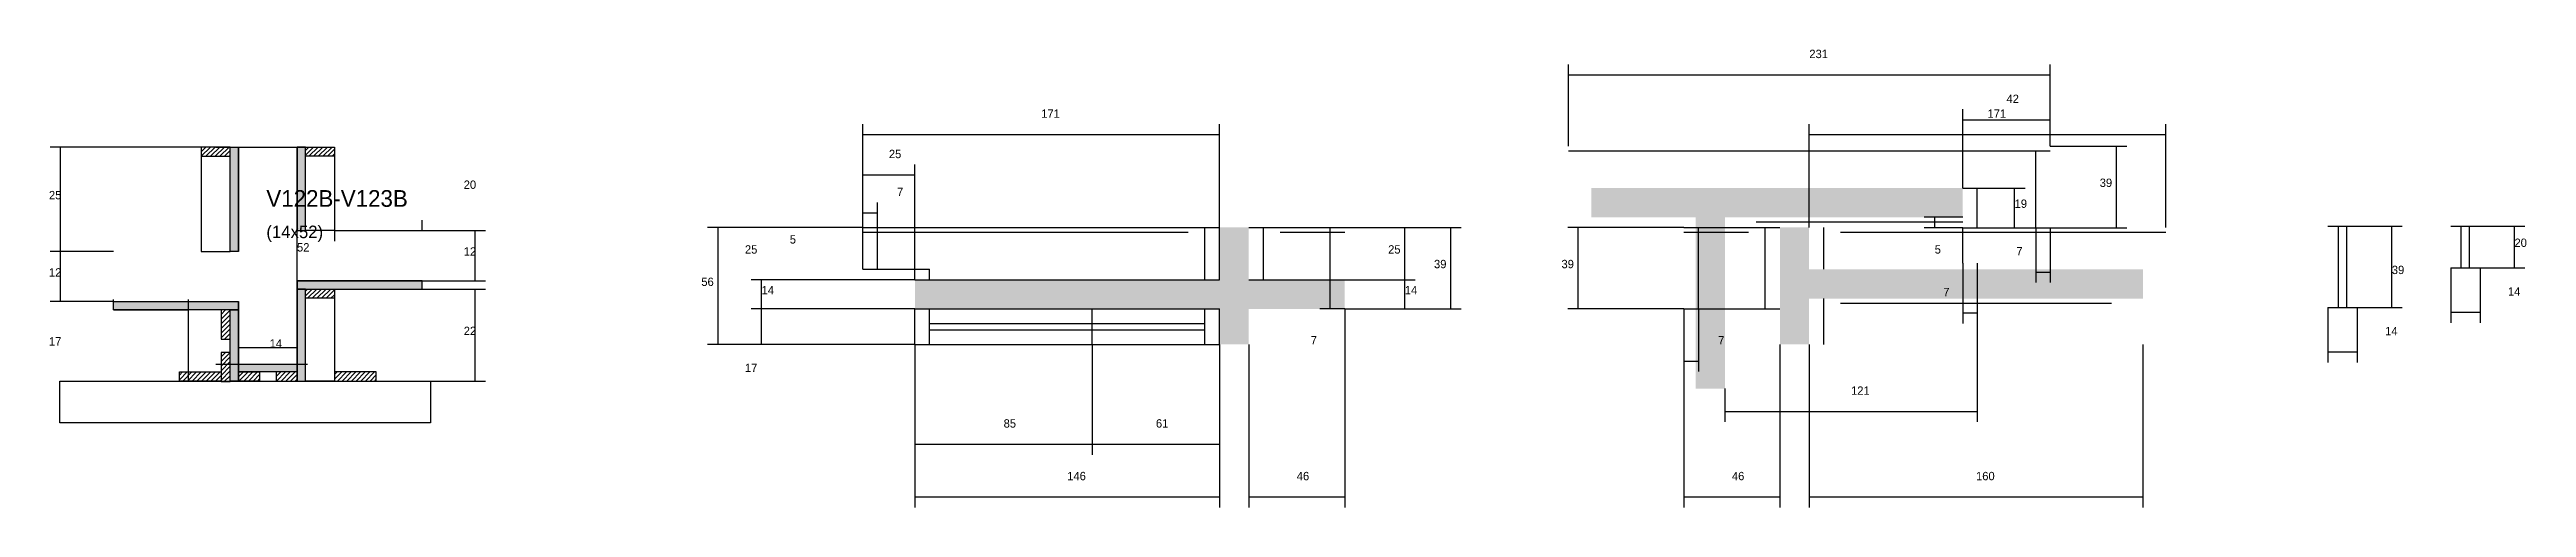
# Model space of a CAD drawing. Header units: metres. Extents: x -65046 to 21926, y -45195 to 1016.
# Drawn here: x 7896 to 9083, y -44139 to -43920 of the extents above; entities that cross this region are included whole.
import ezdxf

# ---------------------------------------------------------------- set-up
doc = ezdxf.new("R2010")
doc.units = ezdxf.units.M
for name, color, linetype in [('COTA', 241, 'Continuous'), ('Hachura', 253, 'Continuous'), ('Madeira', 126, 'Continuous'), ('Painéis', 200, 'Continuous'), ('SARR_2.2x7', 40, 'Continuous'), ('SARR_EDITAR', 141, 'Continuous'), ('Texto Seção', 7, 'Continuous')]:
    doc.layers.add(name, color=color, linetype=linetype)

msp = doc.modelspace()

# ---------------------------------------------------------------- texts
at = {"layer": 'COTA'}
for s, p in [('231', (8739.6, -43923.8)), ('171', (8371.4, -43952.4)), ('171', (8825, -43952.4)), ('42', (8834.1, -43945.3)), ('25', (8298.4, -43971.7)), ('25', (7895.8, -43991.4)), ('20', (8094.6, -43986.4)), ('7', (8302.3, -43989.9)), ('39', (8878.8, -43985.5)), ('19', (8838, -43995.5)), ('5', (8250.9, -44012.6)), ('20', (9077.6, -44014.2)), ('52', (8014.7, -44016.4)), ('12', (8094.6, -44018.4)), ('25', (8229.4, -44017.4)), ('25', (8537.7, -44017.4)), ('39', (8559.7, -44024.4)), ('39', (8620.8, -44024.4)), ('5', (8799.7, -44017.4)), ('7', (8838.8, -44018.3)), ('39', (9018.8, -44027.2)), ('12', (7895.8, -44028.4)), ('56', (8208.5, -44032.9)), ('14', (8237.4, -44036.9)), ('14', (8545.7, -44036.9)), ('7', (8803.8, -44037.8)), ('14', (9074.5, -44037.5)), ('17', (7895.8, -44061.4)), ('14', (8001.6, -44062.4)), ('22', (8094.6, -44056.4)), ('7', (8500.6, -44060.9)), ('7', (8695.9, -44060.9)), ('14', (9015.6, -44056.5)), ('17', (8229.4, -44074.1)), ('121', (8759.6, -44085)), ('85', (8353.4, -44100.7)), ('61', (8426.4, -44100.7)), ('146', (8383.9, -44125.9)), ('46', (8493.9, -44125.9)), ('46', (8702.5, -44125.9)), ('160', (8819.5, -44125.9))]:
    msp.add_text(s, height=4, dxfattribs=at).set_placement(p)
at = {"layer": 'Texto Seção'}
for s, height, p in [('V122B-V123B', 8, (8000, -43995)), ('(14x52)', 6, (8000, -44010))]:
    msp.add_text(s, height=height, dxfattribs=at).set_placement(p)

# ---------------------------------------------------------------- hatches: boundary and pattern name
at = {"layer": 'COTA'}
h = msp.add_hatch(dxfattribs=at)
h.set_pattern_fill('AR-CONC', scale=0.03)
h.paths.add_polyline_path([(8699.1, -44000), (8813.1, -44000), (8813.1, -43986), (8635.1, -43986), (8635.1, -44000), (8685.1, -44000), (8685.1, -44022), (8685.1, -44082), (8699.1, -44082), (8699.1, -44022)])
h = msp.add_hatch(dxfattribs=at)
h.set_pattern_fill('AR-CONC', scale=0.03)
h.paths.add_polyline_path([(8310.9, -44029.9), (8310.9, -44043.9), (8456.9, -44043.9), (8456.9, -44060.9), (8470.9, -44060.9), (8470.9, -44043.9), (8516.9, -44043.9), (8516.9, -44029.9), (8470.9, -44029.9), (8470.9, -44004.9), (8456.9, -44004.9), (8456.9, -44029.9)])
h = msp.add_hatch(dxfattribs=at)
h.set_pattern_fill('AR-CONC', scale=0.03)
h.paths.add_polyline_path([(8899.5, -44038.9), (8899.5, -44024.9), (8739.5, -44024.9), (8739.5, -44004.9), (8725.5, -44004.9), (8725.5, -44043.9), (8725.5, -44060.9), (8739.5, -44060.9), (8739.5, -44038.9)])
at = {"layer": 'Hachura'}
h = msp.add_hatch(dxfattribs=at)
h.set_pattern_fill('ANSI31', scale=0.5)
h.paths.add_polyline_path([(7982.7, -43970.8), (7982.7, -43966.4), (7982.7, -43966.4), (7968.7, -43966.4), (7968.7, -43966.4), (7968.7, -43970.8), (7968.7, -43970.8), (7982.7, -43970.8)])
h = msp.add_hatch(color=8, dxfattribs=at)
h.dxf.hatch_style = 1
h.paths.add_polyline_path([(7982.7, -43966.4), (7986.7, -43966.4), (7986.7, -44016.4), (7982.7, -44016.4)])
h = msp.add_hatch(color=8, dxfattribs=at)
h.dxf.hatch_style = 1
h.paths.add_polyline_path([(8018.7, -43966.4), (8014.7, -43966.4), (8014.7, -43966.4), (8014.7, -44006.4), (8014.7, -44006.4), (8018.7, -44006.4), (8018.7, -44006.4), (8018.7, -43966.4)])
h = msp.add_hatch(dxfattribs=at)
h.set_pattern_fill('ANSI31', scale=0.5)
h.paths.add_polyline_path([(8018.7, -43970.8), (8018.7, -43966.4), (8018.7, -43966.4), (8032.7, -43966.4), (8032.7, -43966.4), (8032.7, -43970.8), (8032.7, -43970.8), (8018.7, -43970.8)])
h = msp.add_hatch(color=8, dxfattribs=at)
h.dxf.hatch_style = 1
h.paths.add_polyline_path([(8074.7, -44034.4), (8074.7, -44030.4), (8074.7, -44030.4), (8014.7, -44030.4), (8014.7, -44030.4), (8014.7, -44034.4), (8014.7, -44034.4), (8074.7, -44034.4)])
h = msp.add_hatch(color=8, dxfattribs=at)
h.dxf.hatch_style = 1
h.paths.add_polyline_path([(8018.7, -44034.4), (8014.7, -44034.4), (8014.7, -44034.4), (8014.7, -44070.4), (8014.7, -44070.4), (8014.7, -44078.4), (8014.7, -44078.4), (8018.7, -44078.4), (8018.7, -44078.4), (8018.7, -44034.4)])
h = msp.add_hatch(dxfattribs=at)
h.set_pattern_fill('ANSI31', scale=0.5)
h.paths.add_polyline_path([(8018.7, -44038.8), (8018.7, -44034.4), (8018.7, -44034.4), (8032.7, -44034.4), (8032.7, -44034.4), (8032.7, -44038.8), (8032.7, -44038.8), (8018.7, -44038.8)])
h = msp.add_hatch(color=8, dxfattribs=at)
h.dxf.hatch_style = 1
h.paths.add_polyline_path([(7926.7, -44044.4), (7926.7, -44040.4), (7926.7, -44040.4), (7986.7, -44040.4), (7986.7, -44040.4), (7986.7, -44044.4), (7986.7, -44044.4), (7926.7, -44044.4)])
h = msp.add_hatch(dxfattribs=at)
h.set_pattern_fill('ANSI31', scale=0.5)
h.paths.add_polyline_path([(7978.3, -44058.4), (7982.7, -44058.4), (7982.7, -44058.4), (7982.7, -44044.4), (7982.7, -44044.4), (7978.3, -44044.4), (7978.3, -44044.4), (7978.3, -44058.4)])
h = msp.add_hatch(color=8, dxfattribs=at)
h.dxf.hatch_style = 1
h.paths.add_polyline_path([(7982.7, -44044.4), (7986.7, -44044.4), (7986.7, -44070.4), (7986.7, -44078.4), (7982.7, -44078.4)])
h = msp.add_hatch(dxfattribs=at)
h.set_pattern_fill('ANSI31', scale=0.5)
h.paths.add_polyline_path([(7978.3, -44078.7), (7982.7, -44078.7), (7982.7, -44078.7), (7982.7, -44064.7), (7982.7, -44064.7), (7978.3, -44064.7), (7978.3, -44064.7), (7978.3, -44078.7)])
h = msp.add_hatch(color=8, dxfattribs=at)
h.dxf.hatch_style = 1
h.paths.add_polyline_path([(7986.7, -44074), (7986.7, -44070.4), (7986.7, -44070.4), (8014.7, -44070.4), (8014.7, -44070.4), (8014.7, -44074), (8014.7, -44074), (7986.7, -44074)])
h = msp.add_hatch(dxfattribs=at)
h.set_pattern_fill('ANSI31', scale=0.5)
h.paths.add_polyline_path([(7958.3, -44078.4), (7958.3, -44074), (7958.3, -44074), (7978.3, -44074), (7978.3, -44074), (7978.3, -44078.4), (7978.3, -44078.4), (7958.3, -44078.4)])
h = msp.add_hatch(dxfattribs=at)
h.set_pattern_fill('ANSI31', scale=0.5)
h.paths.add_polyline_path([(7986.7, -44078.4), (7986.7, -44074), (7986.7, -44074), (7996.7, -44074), (7996.7, -44074), (7996.7, -44078.4), (7996.7, -44078.4), (7986.7, -44078.4)])
h = msp.add_hatch(dxfattribs=at)
h.set_pattern_fill('ANSI31', scale=0.5)
h.paths.add_polyline_path([(8014.7, -44078.4), (8014.7, -44074), (8014.7, -44074), (8004.7, -44074), (8004.7, -44074), (8004.7, -44078.4), (8004.7, -44078.4), (8014.7, -44078.4)])
h = msp.add_hatch(dxfattribs=at)
h.set_pattern_fill('ANSI31', scale=0.5)
h.paths.add_polyline_path([(8052.7, -44078.4), (8052.7, -44074), (8052.7, -44074), (8032.7, -44074), (8032.7, -44074), (8032.7, -44078.4), (8032.7, -44078.4), (8052.7, -44078.4)])

# ---------------------------------------------------------------- linework, layer by layer
at = {"layer": 'COTA'}
for p, q in [((8624.1, -43966), (8624.1, -43926.8)), ((8855.1, -43966), (8855.1, -43926.8)), ((8624.1, -43931.8), (8855.1, -43931.8)), ((8813.1, -43986), (8813.1, -43948.3)), ((8855.1, -43966), (8855.1, -43948.3)), ((8285.9, -44004.9), (8285.9, -43955.4)), ((8285.9, -43960.4), (8456.9, -43960.4)), ((8456.9, -44004.9), (8456.9, -43955.4)), ((8739.5, -44004.9), (8739.5, -43955.4)), ((8739.5, -43960.4), (8910.5, -43960.4)), ((8813.1, -43953.3), (8855.1, -43953.3)), ((8910.5, -44004.9), (8910.5, -43955.4)), ((7968.7, -43966.4), (7896.3, -43966.4)), ((7901.3, -44016.4), (7901.3, -43966.4)), ((7975.7, -43966.4), (8019.7, -43966.4)), ((8014.7, -44070.4), (8014.7, -43966.4)), ((8032.7, -43966.4), (8032.7, -44011.4)), ((8285.9, -44004.9), (8285.9, -43974.7)), ((8310.9, -44024.9), (8310.9, -43974.7)), ((8855.1, -43966), (8891.8, -43966)), ((8886.8, -44005), (8886.8, -43966)), ((8285.9, -43979.7), (8310.9, -43979.7)), ((8813.1, -43986), (8843, -43986)), ((8838, -44005), (8838, -43986)), ((8285.9, -44004.9), (8285.9, -43992.9)), ((8285.9, -43997.9), (8292.9, -43997.9)), ((8285.9, -44004.9), (8285.9, -43999.9)), ((8292.9, -44004.9), (8292.9, -43992.9)), ((8310.9, -44029.9), (8310.9, -43999.9)), ((8813.1, -44000), (8794.7, -44000)), ((8799.7, -44005), (8799.7, -44000)), ((8032.7, -44006.4), (8074.7, -44006.4)), ((8074.7, -44006.4), (8074.7, -44001.4)), ((8074.7, -44006.4), (8105.1, -44006.4)), ((8100.1, -44030.4), (8100.1, -44006.4)), ((8285.9, -44004.9), (8211.5, -44004.9)), ((8216.5, -44060.9), (8216.5, -44004.9)), ((8285.9, -44004.9), (8310.9, -44004.9)), ((8516.9, -44004.9), (8550.7, -44004.9)), ((8516.9, -44004.9), (8572.7, -44004.9)), ((8545.7, -44029.9), (8545.7, -44004.9)), ((8567.7, -44043.9), (8567.7, -44004.9)), ((8679.5, -44004.9), (8623.8, -44004.9)), ((8628.8, -44043.9), (8628.8, -44004.9)), ((8813.1, -44005), (8794.7, -44005)), ((8820.1, -44005), (8843, -44005)), ((8848.1, -44005), (8848.1, -44031.3)), ((8855.1, -44005), (8891.8, -44005)), ((8855.1, -44005), (8855.1, -44031.3)), ((9002.2, -44004.2), (9023.8, -44004.2)), ((9018.8, -44043.2), (9018.8, -44004.2)), ((9061.1, -44004.2), (9082.6, -44004.2)), ((9077.6, -44024.2), (9077.6, -44004.2)), ((7926.7, -44016.4), (7896.3, -44016.4)), ((7926.7, -44016.4), (7896.3, -44016.4)), ((7901.3, -44040.4), (7901.3, -44016.4)), ((8285.9, -44024.9), (8285.9, -44019.9)), ((8310.9, -44029.9), (8310.9, -44019.9)), ((8813.1, -44022), (8813.1, -44050.8)), ((8820.1, -44022), (8820.1, -44050.8)), ((8820.1, -44022), (8820.1, -44098)), ((8074.7, -44030.4), (8105.1, -44030.4)), ((8074.7, -44034.4), (8105.1, -44034.4)), ((8100.1, -44078.4), (8100.1, -44034.4)), ((8310.9, -44029.9), (8232.4, -44029.9)), ((8237.4, -44043.9), (8237.4, -44029.9)), ((8285.9, -44024.9), (8310.9, -44024.9)), ((8509.9, -44043.9), (8509.9, -44029.9)), ((8509.9, -44029.9), (8514.9, -44029.9)), ((8516.9, -44029.9), (8550.7, -44029.9)), ((8516.9, -44029.9), (8550.7, -44029.9)), ((8545.7, -44043.9), (8545.7, -44029.9)), ((8848.1, -44026.3), (8855.1, -44026.3)), ((9047.1, -44024.2), (9047.1, -44050.5)), ((9061.1, -44024.2), (9082.6, -44024.2)), ((9061.1, -44024.2), (9061.1, -44050.5)), ((7926.7, -44040.4), (7896.3, -44040.4)), ((7926.7, -44044.4), (7926.7, -44039.4)), ((7926.7, -44044.4), (7962.7, -44044.4)), ((7962.7, -44078.4), (7962.7, -44039.4)), ((8310.9, -44043.9), (8232.4, -44043.9)), ((8310.9, -44043.9), (8232.4, -44043.9)), ((8237.4, -44060.9), (8237.4, -44043.9)), ((8516.9, -44043.9), (8504.9, -44043.9)), ((8516.9, -44043.9), (8550.7, -44043.9)), ((8516.9, -44043.9), (8572.7, -44043.9)), ((8516.9, -44043.9), (8516.9, -44138.9)), ((8679.5, -44043.9), (8623.8, -44043.9)), ((8679.5, -44043.9), (8679.5, -44138.9)), ((8679.5, -44043.9), (8679.5, -44073.9)), ((8686.5, -44043.9), (8686.5, -44073.9)), ((8813.1, -44045.8), (8820.1, -44045.8)), ((8988.2, -44043.2), (8988.2, -44069.5)), ((9002.2, -44043.2), (9023.8, -44043.2)), ((9002.2, -44043.2), (9002.2, -44069.5)), ((9047.1, -44045.5), (9061.1, -44045.5)), ((7986.7, -44078.4), (7986.7, -44057.4)), ((8014.7, -44078.4), (8014.7, -44057.4)), ((7975.7, -44070.4), (8019.7, -44070.4)), ((7986.7, -44062.4), (8014.7, -44062.4)), ((8310.9, -44060.9), (8211.5, -44060.9)), ((8310.9, -44060.9), (8232.4, -44060.9)), ((8310.9, -44060.9), (8310.9, -44113.7)), ((8310.9, -44060.9), (8310.9, -44138.9)), ((8395.9, -44060.9), (8395.9, -44113.7)), ((8395.9, -44060.9), (8395.9, -44113.7)), ((8456.9, -44060.9), (8456.9, -44113.7)), ((8456.9, -44060.9), (8456.9, -44138.9)), ((8470.9, -44060.9), (8470.9, -44138.9)), ((8679.5, -44068.9), (8686.5, -44068.9)), ((8725.5, -44060.9), (8725.5, -44138.9)), ((8739.5, -44060.9), (8739.5, -44138.9)), ((8899.5, -44060.9), (8899.5, -44138.9)), ((8988.2, -44064.5), (9002.2, -44064.5)), ((8042.2, -44078.4), (8105.1, -44078.4)), ((8699.1, -44082), (8699.1, -44098)), ((8699.1, -44093), (8820.1, -44093)), ((8310.9, -44108.7), (8395.9, -44108.7)), ((8395.9, -44108.7), (8456.9, -44108.7)), ((8310.9, -44133.9), (8456.9, -44133.9)), ((8470.9, -44133.9), (8516.9, -44133.9)), ((8679.5, -44133.9), (8725.5, -44133.9)), ((8739.5, -44133.9), (8899.5, -44133.9))]:
    msp.add_line(p, q, dxfattribs=at)
at = {"layer": 'Madeira'}
for points in [[(7982.7, -43970.8), (7982.7, -43966.4), (7968.7, -43966.4), (7968.7, -43970.8)], [(7982.7, -43966.4), (7968.7, -43966.4), (7968.7, -44016.4), (7982.7, -44016.4)], [(8018.7, -43970.8), (8018.7, -43966.4), (8032.7, -43966.4), (8032.7, -43970.8)], [(8018.7, -43966.4), (8032.7, -43966.4), (8032.7, -44006.4), (8018.7, -44006.4)], [(8018.7, -44038.8), (8018.7, -44034.4), (8032.7, -44034.4), (8032.7, -44038.8)], [(8018.7, -44034.4), (8032.7, -44034.4), (8032.7, -44078.4), (8018.7, -44078.4)], [(7978.3, -44058.4), (7982.7, -44058.4), (7982.7, -44044.4), (7978.3, -44044.4)], [(7978.3, -44078.7), (7982.7, -44078.7), (7982.7, -44064.7), (7978.3, -44064.7)], [(8078.6, -44098.4), (7901, -44098.4), (7901, -44078.4), (8078.6, -44078.4)], [(7958.3, -44078.4), (7958.3, -44074), (7978.3, -44074), (7978.3, -44078.4)], [(7986.7, -44078.4), (7986.7, -44074), (7996.7, -44074), (7996.7, -44078.4)], [(8014.7, -44078.4), (8014.7, -44074), (8004.7, -44074), (8004.7, -44078.4)], [(8052.7, -44078.4), (8052.7, -44074), (8032.7, -44074), (8032.7, -44078.4)]]:
    msp.add_lwpolyline(points, close=True, dxfattribs=at)
at = {"layer": 'Painéis'}
for p, q in [((7986.7, -44016.4), (7986.7, -43966.4)), ((8014.7, -44006.4), (8014.7, -43966.4)), ((8285.9, -44004.9), (8456.9, -44004.9)), ((8285.9, -44024.9), (8285.9, -44004.9)), ((8456.9, -44029.9), (8456.9, -44004.9)), ((8470.9, -44004.9), (8516.9, -44004.9)), ((8679.5, -44004.9), (8725.5, -44004.9)), ((8813.1, -44005), (8855.1, -44005)), ((8988.2, -44004.2), (9002.2, -44004.2)), ((9047.1, -44004.2), (9061.1, -44004.2)), ((8014.7, -44030.4), (8074.7, -44030.4)), ((8014.7, -44034.4), (8014.7, -44030.4)), ((8014.7, -44078.4), (8014.7, -44034.4)), ((8074.7, -44034.4), (8074.7, -44030.4)), ((8285.9, -44024.9), (8310.9, -44024.9)), ((8310.9, -44029.9), (8310.9, -44024.9)), ((8310.9, -44029.9), (8456.9, -44029.9)), ((8470.9, -44029.9), (8516.9, -44029.9)), ((9047.1, -44024.2), (9061.1, -44024.2)), ((7926.7, -44040.4), (7986.7, -44040.4)), ((7926.7, -44044.4), (7926.7, -44040.4)), ((7986.7, -44044.4), (7986.7, -44040.4)), ((7986.7, -44078.4), (7986.7, -44044.4)), ((8310.9, -44043.9), (8456.9, -44043.9)), ((8310.9, -44060.9), (8310.9, -44043.9)), ((8395.9, -44060.9), (8395.9, -44043.9)), ((8456.9, -44060.9), (8456.9, -44043.9)), ((8679.5, -44043.9), (8725.5, -44043.9)), ((8988.2, -44043.2), (9002.2, -44043.2)), ((7986.7, -44070.4), (8014.7, -44070.4)), ((7986.7, -44074), (7986.7, -44070.4)), ((8014.7, -44074), (8014.7, -44070.4)), ((8310.9, -44060.9), (8456.9, -44060.9))]:
    msp.add_line(p, q, dxfattribs=at)
for points in [[(7982.7, -43966.4), (7986.7, -43966.4), (7986.7, -44016.4), (7982.7, -44016.4)], [(8018.7, -43966.4), (8014.7, -43966.4), (8014.7, -44006.4), (8018.7, -44006.4)], [(8074.7, -44034.4), (8074.7, -44030.4), (8014.7, -44030.4), (8014.7, -44034.4)], [(8018.7, -44034.4), (8014.7, -44034.4), (8014.7, -44078.4), (8018.7, -44078.4)], [(7926.7, -44044.4), (7926.7, -44040.4), (7986.7, -44040.4), (7986.7, -44044.4)], [(7982.7, -44044.4), (7986.7, -44044.4), (7986.7, -44078.4), (7982.7, -44078.4)], [(7986.7, -44074), (7986.7, -44070.4), (8014.7, -44070.4), (8014.7, -44074)]]:
    msp.add_lwpolyline(points, close=True, dxfattribs=at)
at = {"layer": 'SARR_2.2x7'}
for p, q in [((8624.1, -43968.2), (8855.1, -43968.2)), ((8848.1, -44005), (8848.1, -43968.2)), ((8813.1, -43986), (8820.1, -43986)), ((8820.1, -44005), (8820.1, -43986)), ((8285.9, -44007.1), (8441.9, -44007.1)), ((8292.9, -44024.9), (8292.9, -44004.9)), ((8449.9, -44029.9), (8449.9, -44004.9)), ((8477.9, -44029.9), (8477.9, -44004.9)), ((8485.9, -44007.1), (8516.9, -44007.1)), ((8509.9, -44029.9), (8509.9, -44004.9)), ((8679.5, -44007.1), (8710.5, -44007.1)), ((8686.5, -44043.9), (8686.5, -44004.9)), ((8714.1, -44002.2), (8813.1, -44002.2)), ((8718.5, -44043.9), (8718.5, -44004.9)), ((8746.5, -44024.9), (8746.5, -44004.9)), ((8754.5, -44007.1), (8910.5, -44007.1)), ((8813.1, -44022), (8813.1, -44005)), ((8813.1, -44007.2), (8820.1, -44007.2)), ((8310.9, -44024.9), (8317.9, -44024.9)), ((8317.9, -44029.9), (8317.9, -44024.9)), ((8317.9, -44060.9), (8317.9, -44043.9)), ((8449.9, -44060.9), (8449.9, -44043.9)), ((8746.5, -44060.9), (8746.5, -44038.9)), ((8754.5, -44041.1), (8884.5, -44041.1)), ((8317.9, -44050.9), (8395.9, -44050.9)), ((8317.9, -44053.9), (8395.9, -44053.9)), ((8395.9, -44050.9), (8449.9, -44050.9)), ((8395.9, -44053.9), (8449.9, -44053.9))]:
    msp.add_line(p, q, dxfattribs=at)
at = {"layer": 'SARR_EDITAR'}
for p, q in [((8993.2, -44043.2), (8993.2, -44004.2)), ((8997.2, -44043.2), (8997.2, -44004.2)), ((9052.1, -44024.2), (9052.1, -44004.2)), ((9056.1, -44024.2), (9056.1, -44004.2))]:
    msp.add_line(p, q, dxfattribs=at)

msp.set_redraw_order([(e.dxf.handle, doc.entitydb.next_handle()) for e in msp.query("TEXT MTEXT ATTDEF DIMENSION ARC_DIMENSION")])  # texts and dimensions are drawn at this point

doc.saveas('drawing.dxf')
